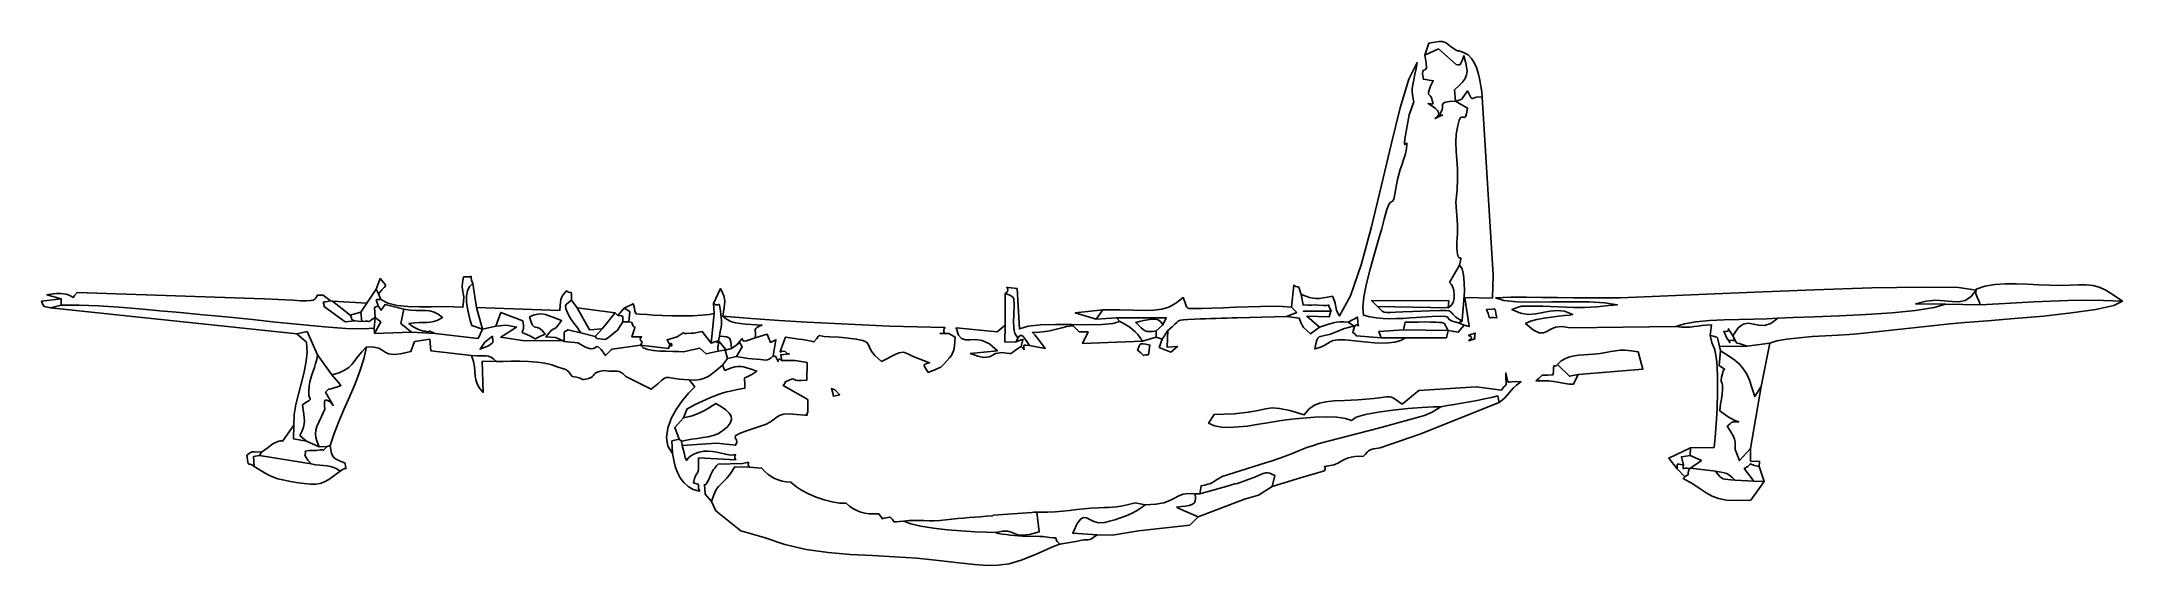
# Model space of a CAD drawing. Extents: x -6.96 to 1.27, y 0.76 to 2.83.
import ezdxf

# ---------------------------------------------------------------- set-up
doc = ezdxf.new("R2010")
doc.units = 0
doc.layers.add('LAYER_1', color=7, linetype='CONTINUOUS')

msp = doc.modelspace()

# ---------------------------------------------------------------- linework, layer by layer
at = {"layer": 'LAYER_1', "color": 8}
for points in [[(-1.4887, 2.7771), (-1.483, 2.7462), (-1.482, 2.7291), (-1.4844, 2.7215), (-1.4886, 2.7193), (-1.4932, 2.7184), (-1.4966, 2.7147), (-1.4972, 2.7041), (-1.4937, 2.6823), (-1.4551, 2.6762), (-1.4657, 2.6545), (-1.4716, 2.6393), (-1.4737, 2.6293), (-1.4731, 2.6231), (-1.4672, 2.6171), (-1.4618, 2.6103), (-1.4587, 2.5977), (-1.457, 2.5898), (-1.4566, 2.5855), (-1.4576, 2.584), (-1.4637, 2.5855), (-1.4754, 2.5867), (-1.4651, 2.58), (-1.4548, 2.5732), (-1.4456, 2.5662), (-1.4382, 2.5589), (-1.4338, 2.5514), (-1.4333, 2.5435), (-1.4375, 2.5353), (-1.4474, 2.5267), (-1.4287, 2.5358), (-1.4197, 2.5399), (-1.4177, 2.5407), (-1.4201, 2.5402), (-1.4241, 2.5402), (-1.4271, 2.5424), (-1.4264, 2.5488), (-1.4193, 2.5611), (-1.4189, 2.5706), (-1.419, 2.5823), (-1.415, 2.5877), (-1.4062, 2.592), (-1.3908, 2.5949), (-1.3673, 2.5957), (-1.3709, 2.6406), (-1.352, 2.657), (-1.3381, 2.6716), (-1.3286, 2.6854), (-1.3233, 2.6993), (-1.3215, 2.7143), (-1.3229, 2.7313), (-1.327, 2.7511), (-1.3334, 2.7749), (-1.3396, 2.7592), (-1.3441, 2.7488), (-1.3475, 2.7428), (-1.3503, 2.7399), (-1.3559, 2.7399), (-1.3649, 2.7404), (-1.4348, 2.8022), (-1.4887, 2.7771)], [(-1.3673, 2.5957), (-1.3201, 2.5681), (-1.3241, 2.5452), (-1.3281, 2.5341), (-1.3324, 2.5309), (-1.3368, 2.5319), (-1.3416, 2.5329), (-1.3467, 2.5304), (-1.3523, 2.5203), (-1.3584, 2.4988), (-1.3639, 2.4647), (-1.3654, 2.4315), (-1.3644, 2.3984), (-1.362, 2.3641), (-1.3596, 2.3278), (-1.3585, 2.2883), (-1.3599, 2.2446), (-1.3653, 2.1957), (-1.3597, 2.106), (-1.359, 2.0938), (-1.3589, 2.0816), (-1.3593, 2.0694), (-1.3599, 2.0573), (-1.3612, 2.0339), (-1.3613, 2.0119), (-1.3592, 1.9908), (-1.3562, 1.9799), (-1.3527, 1.9758), (-1.3495, 1.9755), (-1.3471, 1.9756), (-1.3462, 1.9729), (-1.3475, 1.9643), (-1.3514, 1.9464), (-1.341, 1.9319), (-1.3349, 1.9082), (-1.3321, 1.8781), (-1.332, 1.8443), (-1.3336, 1.8094), (-1.3362, 1.7763), (-1.3389, 1.7477), (-1.341, 1.7261), (-1.3548, 1.7184), (-1.3328, 1.7099), (-1.3129, 1.7043), (-1.3304, 1.8195), (-1.2213, 1.8168), (-1.2176, 1.9079), (-1.2615, 2.612), (-1.2783, 2.6125), (-1.2892, 2.6107), (-1.2959, 2.6081), (-1.2998, 2.6062), (-1.3026, 2.6066), (-1.3058, 2.6107), (-1.311, 2.6201), (-1.3196, 2.6363), (-1.3365, 2.6115), (-1.3424, 2.603), (-1.3488, 2.601), (-1.3673, 2.5957)], [(-5.633, 1.8521), (-5.6244, 1.8342), (-5.6105, 1.8491), (-5.6016, 1.8589), (-5.597, 1.8652), (-5.5962, 1.8694), (-5.6032, 1.8771), (-5.6173, 1.8939), (-5.633, 1.8521)], [(-2.7872, 1.7331), (-2.7611, 1.7708), (-2.8699, 1.7584), (-2.7872, 1.7331)], [(-1.5643, 1.6599), (-1.661, 1.6603), (-1.7587, 1.6675), (-1.7652, 1.6755), (-1.7696, 1.6794), (-1.7722, 1.6807), (-1.7732, 1.6811), (-1.7713, 1.6854), (-1.7659, 1.7051), (-1.7825, 1.7026), (-1.7956, 1.6997), (-1.8063, 1.6965), (-1.8157, 1.6929), (-1.8347, 1.6844), (-1.8612, 1.6741), (-1.8902, 1.667), (-1.9061, 1.6631), (-1.9111, 1.6585), (-1.9151, 1.6501), (-1.9188, 1.6364), (-1.923, 1.6158), (-1.8993, 1.6227), (-1.8836, 1.6302), (-1.8724, 1.6375), (-1.8624, 1.6441), (-1.8501, 1.6492), (-1.832, 1.6519), (-1.8048, 1.6517), (-1.7649, 1.6478), (-1.7407, 1.6448), (-1.7144, 1.6419), (-1.6868, 1.6397), (-1.659, 1.6387), (-1.6319, 1.6397), (-1.6064, 1.6431), (-1.5835, 1.6497), (-1.5643, 1.6599)], [(-4.2283, 1.617), (-4.2534, 1.6106), (-4.2447, 1.578), (-4.2096, 1.5859), (-4.1864, 1.6247), (-4.1955, 1.6402), (-4.1978, 1.6432), (-4.1984, 1.6416), (-4.1998, 1.6388), (-4.2028, 1.6354), (-4.2082, 1.632), (-4.2283, 1.617)], [(-2.5802, 1.5923), (-2.5752, 1.6313), (-2.5913, 1.6341), (-2.6022, 1.6355), (-2.6091, 1.6355), (-2.6132, 1.634), (-2.6175, 1.6261), (-2.6243, 1.6113), (-2.6106, 1.5997), (-2.6033, 1.5927), (-2.6003, 1.5893), (-2.5996, 1.5886), (-2.5993, 1.5895), (-2.5973, 1.5911), (-2.5916, 1.5924), (-2.5802, 1.5923)], [(-5.9843, 1.2785), (-5.9961, 1.2616), (-6.0022, 1.2528), (-6.0047, 1.2499), (-6.0058, 1.2505), (-6.0077, 1.2523), (-6.0125, 1.2529), (-6.0225, 1.25), (-6.0398, 1.2413), (-6.0491, 1.235), (-6.0605, 1.2262), (-6.0733, 1.2165), (-6.0871, 1.2074), (-6.095, 1.1944), (-5.8908, 1.1609), (-5.9028, 1.1761), (-5.9101, 1.1863), (-5.9138, 1.1928), (-5.9148, 1.1967), (-5.9143, 1.1994), (-5.9132, 1.202), (-5.9127, 1.2058), (-5.9137, 1.2121), (-5.8991, 1.2135), (-5.885, 1.2141), (-5.8739, 1.2142), (-5.8687, 1.2143), (-5.8546, 1.2161), (-5.8466, 1.2163), (-5.843, 1.2157), (-5.8419, 1.2152), (-5.8402, 1.2174), (-5.8271, 1.2293), (-5.8584, 1.228), (-5.9093, 1.2508), (-5.9605, 1.2605), (-5.9588, 1.3149), (-5.9843, 1.2785)]]:
    msp.add_lwpolyline(points, close=True, dxfattribs=at)
at = {"layer": 'LAYER_1', "color": 252}
for points in [[(-1.4887, 2.7771), (-1.4348, 2.8022), (-1.3649, 2.7404), (-1.3559, 2.7399), (-1.3503, 2.7399), (-1.3475, 2.7428), (-1.3441, 2.7488), (-1.3396, 2.7592), (-1.3334, 2.7749), (-1.327, 2.7511), (-1.3229, 2.7313), (-1.3215, 2.7143), (-1.3233, 2.6993), (-1.3286, 2.6854), (-1.3381, 2.6716), (-1.352, 2.657), (-1.3709, 2.6406), (-1.3673, 2.5957), (-1.3488, 2.601), (-1.3424, 2.603), (-1.3365, 2.6115), (-1.3196, 2.6363), (-1.311, 2.6201), (-1.3058, 2.6107), (-1.3026, 2.6066), (-1.2998, 2.6062), (-1.2959, 2.6081), (-1.2892, 2.6107), (-1.2783, 2.6125), (-1.2615, 2.612), (-1.2634, 2.6325), (-1.2663, 2.6549), (-1.2704, 2.6784), (-1.2758, 2.702), (-1.2829, 2.7248), (-1.2919, 2.7458), (-1.3032, 2.7641), (-1.3168, 2.7787), (-1.3348, 2.7874), (-1.3459, 2.7921), (-1.352, 2.794), (-1.3549, 2.7942), (-1.3568, 2.7941), (-1.3593, 2.7948), (-1.3646, 2.7976), (-1.3745, 2.8038), (-1.3878, 2.813), (-1.3972, 2.8204), (-1.4045, 2.8259), (-1.4114, 2.8294), (-1.4198, 2.8312), (-1.4314, 2.831), (-1.4482, 2.829), (-1.4719, 2.8252), (-1.4887, 2.7771)], [(-6.92, 1.7777), (-6.8787, 1.7894), (-6.8787, 1.814), (-6.9557, 1.8049), (-6.9495, 1.7895), (-6.9461, 1.7837), (-6.9386, 1.7818), (-6.92, 1.7777)], [(-5.718, 1.7267), (-5.6902, 1.7248), (-5.6941, 1.7613), (-5.736, 1.7488), (-5.7326, 1.7425), (-5.7311, 1.7383), (-5.7306, 1.7355), (-5.7305, 1.7336), (-5.7299, 1.7323), (-5.7281, 1.7311), (-5.7244, 1.7293), (-5.718, 1.7267)], [(-1.2034, 1.7389), (-1.207, 1.7555), (-1.209, 1.7663), (-1.2104, 1.7722), (-1.2122, 1.7746), (-1.2213, 1.7733), (-1.2442, 1.7717), (-1.2384, 1.7557), (-1.235, 1.7458), (-1.2329, 1.7406), (-1.231, 1.7389), (-1.2282, 1.7391), (-1.2234, 1.7402), (-1.2155, 1.7405), (-1.2034, 1.7389)], [(-4.2906, 1.6453), (-4.2797, 1.6398), (-4.2787, 1.6384), (-4.2801, 1.6361), (-4.2816, 1.6308), (-4.2824, 1.6215), (-4.2819, 1.6068), (-4.2498, 1.612), (-4.2798, 1.6482), (-4.2906, 1.6453)], [(-1.3151, 1.6479), (-1.2948, 1.6545), (-1.2901, 1.6555), (-1.2905, 1.6569), (-1.2913, 1.6604), (-1.291, 1.6671), (-1.2886, 1.6783), (-1.3066, 1.673), (-1.3144, 1.67), (-1.3151, 1.6683), (-1.3116, 1.667), (-1.3069, 1.6652), (-1.3039, 1.662), (-1.3056, 1.6566), (-1.3151, 1.6479)], [(-0.2004, 1.2222), (-0.1592, 1.4676), (-0.1844, 1.4274), (-0.195, 1.4631), (-0.2051, 1.4922), (-0.2158, 1.5161), (-0.2283, 1.5363), (-0.2437, 1.5542), (-0.2633, 1.5711), (-0.2881, 1.5886), (-0.3194, 1.6079), (-0.3245, 1.5496), (-0.3075, 1.5389), (-0.3031, 1.5359), (-0.3039, 1.5349), (-0.3058, 1.5331), (-0.3083, 1.5295), (-0.3105, 1.5232), (-0.3149, 1.5035), (-0.3166, 1.4924), (-0.3164, 1.4869), (-0.315, 1.4839), (-0.3132, 1.4803), (-0.3118, 1.4731), (-0.3116, 1.4591), (-0.3135, 1.4352), (-0.3156, 1.4189), (-0.3173, 1.4108), (-0.3191, 1.399), (-0.3218, 1.3711), (-0.3022, 1.3566), (-0.2854, 1.345), (-0.2771, 1.3401), (-0.2683, 1.3356), (-0.2586, 1.3315), (-0.2476, 1.3276), (-0.2605, 1.3275), (-0.2687, 1.3273), (-0.2736, 1.3266), (-0.2763, 1.3254), (-0.2809, 1.3202), (-0.2927, 1.3099), (-0.2782, 1.2885), (-0.2688, 1.2716), (-0.2635, 1.2584), (-0.2612, 1.2479), (-0.2617, 1.2322), (-0.2621, 1.2179), (-0.2445, 1.1745), (-0.2004, 1.2222)], [(-1.1856, 1.453), (-1.2854, 1.4656), (-1.512, 1.451), (-1.5781, 1.3975), (-1.5965, 1.4107), (-1.6097, 1.4194), (-1.6198, 1.4245), (-1.6286, 1.4267), (-1.6381, 1.4266), (-1.6502, 1.4249), (-1.6668, 1.4224), (-1.6897, 1.4198), (-1.7536, 1.415), (-1.8051, 1.4122), (-1.8462, 1.4101), (-1.8789, 1.407), (-1.9052, 1.4015), (-1.9269, 1.392), (-1.9461, 1.377), (-1.9648, 1.3551), (-2.0221, 1.3724), (-2.0623, 1.3808), (-2.0921, 1.3823), (-2.1182, 1.3788), (-2.1474, 1.3724), (-2.1863, 1.3653), (-2.2418, 1.3593), (-2.3205, 1.3567), (-2.3429, 1.3223), (-2.3202, 1.3123), (-2.2923, 1.307), (-2.2603, 1.3055), (-2.2257, 1.3072), (-2.1896, 1.311), (-2.1534, 1.3163), (-2.1184, 1.3222), (-2.0858, 1.3279), (-2.0549, 1.3326), (-2.0155, 1.3376), (-1.9707, 1.3422), (-1.9236, 1.3456), (-1.8776, 1.3471), (-1.8358, 1.3459), (-1.8013, 1.3413), (-1.7775, 1.3327), (-1.7592, 1.3455), (-1.7222, 1.3567), (-1.6723, 1.3663), (-1.6149, 1.3742), (-1.5558, 1.3802), (-1.5006, 1.3844), (-1.4549, 1.3867), (-1.4244, 1.3869), (-1.3991, 1.3916), (-1.3711, 1.3964), (-1.3415, 1.4014), (-1.3112, 1.4067), (-1.2809, 1.4122), (-1.2518, 1.4179), (-1.2246, 1.4238), (-1.2003, 1.4299), (-1.195, 1.4035), (-1.1814, 1.4145), (-1.1711, 1.4243), (-1.1629, 1.4334), (-1.1554, 1.4424), (-1.1474, 1.4516), (-1.1378, 1.4617), (-1.1252, 1.473), (-1.1084, 1.4861), (-1.1304, 1.4867), (-1.145, 1.4855), (-1.1538, 1.4841), (-1.1585, 1.4837), (-1.1607, 1.4858), (-1.1619, 1.4918), (-1.1639, 1.5031), (-1.1683, 1.5212), (-1.1676, 1.4992), (-1.1668, 1.4858), (-1.1662, 1.4785), (-1.1664, 1.475), (-1.168, 1.4731), (-1.1713, 1.4703), (-1.177, 1.4644), (-1.1856, 1.453)], [(-3.8206, 1.4541), (-3.8339, 1.4591), (-3.8293, 1.4462), (-3.8273, 1.4374), (-3.8267, 1.4319), (-3.8263, 1.4293), (-3.8208, 1.4299), (-3.8006, 1.4345), (-3.8206, 1.4541)]]:
    msp.add_lwpolyline(points, close=True, dxfattribs=at)
at = {"layer": 'LAYER_1', "color": 9}
for points in [[(-1.9769, 1.8309), (-1.9694, 1.7897), (-1.9507, 1.789), (-1.9354, 1.7892), (-1.9221, 1.7896), (-1.9095, 1.789), (-1.8881, 1.7877), (-1.8754, 1.7881), (-1.8693, 1.7892), (-1.8674, 1.7898), (-1.8676, 1.7889), (-1.8676, 1.7853), (-1.8652, 1.778), (-1.8581, 1.7658), (-1.8596, 1.7646), (-1.8667, 1.7425), (-1.9546, 1.7452), (-1.904, 1.7014), (-1.8732, 1.7121), (-1.8489, 1.7195), (-1.837, 1.7217), (-1.824, 1.7228), (-1.809, 1.7226), (-1.7912, 1.721), (-1.7548, 1.7416), (-1.7526, 1.7218), (-1.7513, 1.7109), (-1.751, 1.7067), (-1.7517, 1.7068), (-1.7534, 1.7091), (-1.7563, 1.711), (-1.7605, 1.7105), (-1.7659, 1.7051), (-1.7713, 1.6854), (-1.7732, 1.6811), (-1.7722, 1.6807), (-1.7696, 1.6794), (-1.7652, 1.6755), (-1.7587, 1.6675), (-1.661, 1.6603), (-1.67, 1.6848), (-1.573, 1.6918), (-1.5663, 1.7216), (-1.5401, 1.7219), (-1.5143, 1.7222), (-1.4891, 1.7223), (-1.4651, 1.7217), (-1.445, 1.721), (-1.4306, 1.7206), (-1.4208, 1.7198), (-1.4143, 1.718), (-1.4099, 1.7146), (-1.4062, 1.709), (-1.4021, 1.7006), (-1.3964, 1.6887), (-1.356, 1.682), (-1.3328, 1.7099), (-1.3548, 1.7184), (-1.3807, 1.7254), (-1.3922, 1.7319), (-1.3958, 1.7375), (-1.3979, 1.7418), (-1.4051, 1.7446), (-1.4237, 1.7455), (-1.4603, 1.7441), (-1.5213, 1.7401), (-1.5472, 1.7383), (-1.5736, 1.7366), (-1.6002, 1.7355), (-1.6268, 1.7352), (-1.6533, 1.7361), (-1.6794, 1.7384), (-1.7051, 1.7426), (-1.73, 1.7488), (-1.7337, 1.7793), (-1.7294, 1.8224), (-1.7191, 1.8742), (-1.7048, 1.9308), (-1.6886, 1.9885), (-1.6724, 2.0433), (-1.6583, 2.0915), (-1.6483, 2.1291), (-1.6382, 2.1673), (-1.6305, 2.1875), (-1.6245, 2.1958), (-1.6198, 2.198), (-1.6155, 2.2001), (-1.6112, 2.208), (-1.6062, 2.2277), (-1.5999, 2.2651), (-1.5962, 2.2855), (-1.5912, 2.3054), (-1.5855, 2.3247), (-1.5796, 2.3429), (-1.5739, 2.3597), (-1.5688, 2.3749), (-1.5649, 2.3881), (-1.5625, 2.399), (-1.5599, 2.4201), (-1.5596, 2.4295), (-1.5609, 2.4308), (-1.5631, 2.4277), (-1.5656, 2.4241), (-1.5675, 2.4234), (-1.5681, 2.4295), (-1.5668, 2.4461), (-1.5497, 2.5414), (-1.5315, 2.5932), (-1.5331, 2.5985), (-1.5361, 2.6123), (-1.5373, 2.622), (-1.538, 2.6333), (-1.5377, 2.6462), (-1.5361, 2.6604), (-1.5323, 2.6806), (-1.5274, 2.7022), (-1.5226, 2.725), (-1.5189, 2.7484), (-1.5514, 2.6822), (-1.5856, 2.5692), (-1.6216, 2.4244), (-1.6592, 2.2628), (-1.6985, 2.0992), (-1.7393, 1.9486), (-1.7818, 1.826), (-1.8257, 1.7462), (-1.833, 1.7596), (-1.8371, 1.7691), (-1.8392, 1.7761), (-1.8403, 1.7821), (-1.8412, 1.7884), (-1.8431, 1.7966), (-1.847, 1.808), (-1.8538, 1.8241), (-1.8731, 1.8203), (-1.8895, 1.8173), (-1.9039, 1.8155), (-1.9171, 1.8149), (-1.9301, 1.816), (-1.9438, 1.8188), (-1.9591, 1.8238), (-1.9769, 1.8309)], [(-5.6147, 1.8109), (-5.6233, 1.8111), (-5.6289, 1.8112), (-5.6321, 1.8109), (-5.6331, 1.8096), (-5.6308, 1.8024), (-5.6254, 1.7858), (-5.6141, 1.7685), (-5.5982, 1.7914), (-5.524, 1.7726), (-5.4993, 1.7686), (-5.4772, 1.7673), (-5.4571, 1.7673), (-5.4385, 1.7673), (-5.4211, 1.7658), (-5.4044, 1.7617), (-5.3878, 1.7533), (-5.371, 1.7395), (-5.3901, 1.73), (-5.406, 1.7242), (-5.4199, 1.7212), (-5.433, 1.7201), (-5.4467, 1.7199), (-5.4623, 1.7198), (-5.481, 1.7188), (-5.5041, 1.7159), (-5.4915, 1.7062), (-5.4795, 1.6988), (-5.4685, 1.6935), (-5.4589, 1.6898), (-5.4446, 1.6862), (-5.4392, 1.6856), (-5.4314, 1.6838), (-5.4272, 1.6837), (-5.4253, 1.6845), (-5.4242, 1.6854), (-5.4226, 1.6858), (-5.419, 1.6849), (-5.412, 1.682), (-5.4003, 1.6763), (-5.2303, 1.6568), (-5.2127, 1.6936), (-5.2554, 1.7088), (-5.2615, 1.7278), (-5.2676, 1.7504), (-5.2726, 1.7751), (-5.2758, 1.8003), (-5.2762, 1.8245), (-5.2729, 1.846), (-5.265, 1.8632), (-5.2518, 1.8747), (-5.2561, 1.8881), (-5.2576, 1.8966), (-5.2578, 1.9011), (-5.2581, 1.9028), (-5.2598, 1.9026), (-5.2644, 1.9015), (-5.2732, 1.9005), (-5.2876, 1.9007), (-5.2921, 1.879), (-5.2934, 1.8632), (-5.2926, 1.8513), (-5.2906, 1.8412), (-5.2885, 1.8311), (-5.2871, 1.8189), (-5.2876, 1.8027), (-5.2907, 1.7805), (-5.3269, 1.7828), (-5.3691, 1.783), (-5.4151, 1.7823), (-5.4623, 1.7819), (-5.5083, 1.7833), (-5.5507, 1.7877), (-5.587, 1.7965), (-5.6147, 1.8109)], [(-6.8787, 1.814), (-6.8787, 1.7894), (-6.8067, 1.7887), (-6.7304, 1.7856), (-6.651, 1.7806), (-6.57, 1.7742), (-6.4887, 1.767), (-6.4085, 1.7595), (-6.3309, 1.7522), (-6.2571, 1.7457), (-6.2003, 1.7402), (-6.1223, 1.7319), (-6.0308, 1.722), (-5.9336, 1.712), (-5.8382, 1.7032), (-5.7525, 1.697), (-5.684, 1.6947), (-5.6406, 1.6977), (-5.6373, 1.7397), (-5.6502, 1.7318), (-5.657, 1.7271), (-5.66, 1.7248), (-5.6612, 1.7243), (-5.6627, 1.7248), (-5.6666, 1.7255), (-5.6751, 1.7258), (-5.6902, 1.7248), (-5.718, 1.7267), (-5.7555, 1.7226), (-5.8375, 1.7817), (-5.8412, 1.7973), (-5.8419, 1.8011), (-5.8394, 1.8011), (-5.8343, 1.8014), (-5.8258, 1.8028), (-5.8133, 1.8065), (-5.8422, 1.8279), (-5.8648, 1.8289), (-5.8689, 1.822), (-5.8722, 1.8163), (-5.8761, 1.812), (-5.8824, 1.8089), (-5.8926, 1.807), (-5.9084, 1.8063), (-5.9313, 1.8066), (-5.9629, 1.808), (-6.0767, 1.8142), (-6.8158, 1.839), (-6.8251, 1.827), (-6.8297, 1.8206), (-6.8317, 1.8186), (-6.8335, 1.8199), (-6.8371, 1.8233), (-6.8448, 1.8276), (-6.8587, 1.8318), (-6.8812, 1.8345), (-6.8974, 1.8349), (-6.9091, 1.834), (-6.9202, 1.8321), (-6.9348, 1.8294), (-6.8787, 1.814)], [(-5.237, 1.7799), (-5.2127, 1.6936), (-5.1604, 1.7064), (-5.1406, 1.7603), (-5.053, 1.7268), (-5.0506, 1.7102), (-5.0506, 1.6985), (-5.0523, 1.6908), (-5.0543, 1.686), (-5.0558, 1.6832), (-5.0557, 1.6813), (-5.053, 1.6794), (-5.0465, 1.6763), (-5.0262, 1.6671), (-5.0142, 1.6607), (-5.0077, 1.657), (-5.0041, 1.6557), (-5.0007, 1.6569), (-4.9948, 1.6605), (-4.9837, 1.6663), (-4.9647, 1.6743), (-4.9766, 1.689), (-4.9866, 1.6967), (-4.9952, 1.6999), (-5.0025, 1.7012), (-5.009, 1.7035), (-5.015, 1.7093), (-5.0208, 1.7214), (-5.0267, 1.7423), (-5.009, 1.7501), (-4.9931, 1.7537), (-4.9783, 1.754), (-4.964, 1.7515), (-4.9497, 1.7469), (-4.9347, 1.741), (-4.9184, 1.7343), (-4.9003, 1.7276), (-4.9133, 1.7104), (-4.9216, 1.7011), (-4.9267, 1.6971), (-4.9304, 1.6958), (-4.9341, 1.6944), (-4.9397, 1.6903), (-4.9485, 1.6809), (-4.9624, 1.6636), (-4.9247, 1.6604), (-4.8966, 1.6496), (-4.8908, 1.6449), (-4.8902, 1.6757), (-4.8893, 1.6847), (-4.8879, 1.6853), (-4.8854, 1.6855), (-4.8814, 1.6871), (-4.8755, 1.6917), (-4.8246, 1.6791), (-4.8306, 1.6889), (-4.8364, 1.6973), (-4.8419, 1.7047), (-4.8473, 1.7116), (-4.8526, 1.7182), (-4.8578, 1.7252), (-4.863, 1.7327), (-4.8681, 1.7414), (-4.878, 1.7611), (-4.8833, 1.7754), (-4.8846, 1.7853), (-4.8828, 1.792), (-4.8732, 1.7999), (-4.8608, 1.8081), (-4.8613, 1.8336), (-4.8622, 1.8395), (-4.864, 1.8392), (-4.8673, 1.839), (-4.8727, 1.8406), (-4.8805, 1.8456), (-4.8887, 1.8362), (-4.8946, 1.8294), (-4.8986, 1.8238), (-4.9012, 1.818), (-4.9029, 1.8109), (-4.9042, 1.801), (-4.9056, 1.787), (-4.9075, 1.7675), (-5.237, 1.7799)], [(-3.0974, 1.6586), (-3.0915, 1.6663), (-3.0861, 1.6694), (-3.0808, 1.6686), (-3.0755, 1.6645), (-3.064, 1.6493), (-3.0502, 1.6293), (-2.9888, 1.6176), (-3, 1.6326), (-3.0152, 1.6525), (-3.0298, 1.6709), (-3.0391, 1.6814), (-3.0111, 1.6822), (-2.9889, 1.6842), (-2.9707, 1.6873), (-2.9549, 1.6911), (-2.9395, 1.6954), (-2.9227, 1.6997), (-2.9028, 1.7039), (-2.8778, 1.7076), (-2.8547, 1.6836), (-2.8191, 1.683), (-2.841, 1.6374), (-2.6045, 1.6461), (-2.6133, 1.6599), (-2.6227, 1.6722), (-2.6327, 1.6832), (-2.6433, 1.6931), (-2.6548, 1.7019), (-2.6671, 1.71), (-2.6803, 1.7174), (-2.6944, 1.7243), (-2.721, 1.7157), (-2.7652, 1.7119), (-2.8214, 1.7112), (-2.8841, 1.712), (-2.9479, 1.7124), (-3.0073, 1.7109), (-3.0567, 1.7057), (-3.0906, 1.6951), (-3.0997, 1.8541), (-3.123, 1.857), (-3.1356, 1.8587), (-3.1404, 1.8589), (-3.1402, 1.8576), (-3.1379, 1.8547), (-3.1363, 1.85), (-3.1382, 1.8434), (-3.1465, 1.8349), (-3.1315, 1.8299), (-3.1214, 1.825), (-3.1153, 1.8194), (-3.1123, 1.8122), (-3.1121, 1.7898), (-3.1132, 1.7509), (-3.1136, 1.7241), (-3.1131, 1.7002), (-3.1116, 1.6891), (-3.1087, 1.6786), (-3.1041, 1.6684), (-3.0974, 1.6586)], [(-1.2084, 1.8185), (-1.1764, 1.8076), (-1.1251, 1.8023), (-1.0602, 1.8009), (-0.9872, 1.8015), (-0.9119, 1.8025), (-0.8398, 1.8022), (-0.7766, 1.7987), (-0.7279, 1.7903), (-0.743, 1.7888), (-0.7622, 1.7869), (-0.7843, 1.7848), (-0.8083, 1.7828), (-0.8329, 1.7811), (-0.857, 1.7799), (-0.8794, 1.7795), (-0.899, 1.7801), (-1.0215, 1.785), (-1.1055, 1.7852), (-1.1187, 1.7815), (-1.1443, 1.7713), (-1.1106, 1.7567), (-1.0794, 1.7521), (-1.05, 1.7541), (-1.0216, 1.7597), (-0.9936, 1.7654), (-0.9651, 1.7682), (-0.9355, 1.7648), (-0.9038, 1.7521), (-0.9152, 1.7498), (-0.9344, 1.7476), (-0.9592, 1.745), (-0.9874, 1.7418), (-1.0168, 1.7376), (-1.0451, 1.7321), (-1.0703, 1.725), (-1.09, 1.7161), (-1.0588, 1.6906), (-1.0363, 1.6795), (-1.0195, 1.6789), (-1.0054, 1.685), (-0.9906, 1.6939), (-0.9722, 1.7018), (-0.947, 1.7048), (-0.9119, 1.6991), (-0.496, 1.7049), (-0.4623, 1.7154), (-0.4169, 1.7228), (-0.3633, 1.7276), (-0.3049, 1.7306), (-0.2453, 1.7325), (-0.1878, 1.7338), (-0.1361, 1.7354), (-0.0935, 1.7379), (-0.0325, 1.7398), (0.0518, 1.7426), (0.1508, 1.7465), (0.2561, 1.7518), (0.3593, 1.7589), (0.4517, 1.768), (0.5249, 1.7793), (0.5704, 1.7932), (0.4519, 1.7936), (0.4935, 1.8051), (0.5311, 1.8081), (0.565, 1.8062), (0.5957, 1.803), (0.6232, 1.8021), (0.6481, 1.807), (0.6706, 1.8213), (0.691, 1.8485), (0.6212, 1.8581), (0.4764, 1.8604), (0.279, 1.857), (0.0514, 1.8498), (-0.1843, 1.8406), (-0.4056, 1.8311), (-0.5901, 1.8231), (-0.7156, 1.8183), (-0.7772, 1.8173), (-0.8391, 1.8172), (-0.9012, 1.8179), (-0.9633, 1.8189), (-1.0252, 1.8198), (-1.0868, 1.8203), (-1.1479, 1.8199), (-1.2084, 1.8185)], [(0.707, 1.7905), (0.7805, 1.794), (0.8508, 1.7978), (0.9191, 1.8015), (0.9865, 1.8047), (1.0541, 1.807), (1.123, 1.8081), (1.1943, 1.8074), (1.2691, 1.8047), (1.2331, 1.83), (1.2032, 1.8479), (1.177, 1.8594), (1.1522, 1.866), (1.1264, 1.8688), (1.0973, 1.869), (1.0626, 1.868), (1.02, 1.8668), (0.9806, 1.8673), (0.9383, 1.8692), (0.8943, 1.8715), (0.8499, 1.8731), (0.8062, 1.873), (0.7643, 1.8702), (0.7254, 1.8635), (0.6907, 1.8521), (0.6895, 1.8423), (0.6901, 1.8341), (0.692, 1.827), (0.6949, 1.8205), (0.6983, 1.8141), (0.7017, 1.8073), (0.7047, 1.7996), (0.707, 1.7905)], [(-5.736, 1.7488), (-5.6941, 1.7613), (-5.6703, 1.7968), (-5.8053, 1.8049), (-5.736, 1.7488)], [(-4.7404, 1.6957), (-4.6882, 1.7581), (-4.8386, 1.7785), (-4.7903, 1.6914), (-4.7404, 1.6957)], [(-4.1357, 1.6598), (-4.0883, 1.6746), (-4.0743, 1.6417), (-4.0529, 1.6523), (-4.0642, 1.5882), (-4.0609, 1.5872), (-4.0573, 1.5867), (-4.0556, 1.5862), (-4.054, 1.5854), (-4.0527, 1.5842), (-4.0517, 1.5823), (-4.0473, 1.571), (-4.0453, 1.5662), (-4.0448, 1.5662), (-4.0447, 1.5689), (-4.0442, 1.5726), (-4.0423, 1.5752), (-4.038, 1.575), (-4.0304, 1.5699), (-4.0339, 1.5928), (-4, 1.596), (-4.0083, 1.5981), (-4.0167, 1.6058), (-4.0245, 1.607), (-4.0309, 1.605), (-4.0352, 1.603), (-4.0365, 1.6045), (-4.0341, 1.6127), (-4.0272, 1.6309), (-4.0151, 1.6625), (-3.9895, 1.6585), (-3.9624, 1.6549), (-3.9482, 1.6528), (-3.9336, 1.6504), (-3.9185, 1.6475), (-3.9029, 1.6438), (-3.891, 1.6565), (-3.8856, 1.6643), (-3.8833, 1.668), (-3.881, 1.6688), (-3.8752, 1.6676), (-3.8626, 1.6654), (-3.8399, 1.6633), (-3.8039, 1.6621), (-3.7784, 1.6601), (-3.7356, 1.655), (-3.7095, 1.6494), (-3.6954, 1.6427), (-3.6884, 1.6341), (-3.6838, 1.6228), (-3.6768, 1.6083), (-3.6626, 1.5898), (-3.6364, 1.5665), (-3.5771, 1.5965), (-3.5662, 1.6001), (-3.5576, 1.6021), (-3.5507, 1.6026), (-3.5446, 1.6018), (-3.5313, 1.596), (-3.5112, 1.5854), (-3.4457, 1.5613), (-3.4567, 1.5579), (-3.4637, 1.5551), (-3.4672, 1.5525), (-3.4677, 1.5495), (-3.4621, 1.5401), (-3.4509, 1.5229), (-3.423, 1.5344), (-3.4077, 1.5406), (-3.4019, 1.5441), (-3.3957, 1.5493), (-3.388, 1.5571), (-3.3777, 1.5684), (-3.3673, 1.5803), (-3.3598, 1.5902), (-3.3546, 1.599), (-3.3511, 1.6078), (-3.349, 1.6176), (-3.3476, 1.6294), (-3.3465, 1.6441), (-3.3451, 1.6628), (-3.3582, 1.6699), (-3.3657, 1.6743), (-3.3695, 1.6766), (-3.3717, 1.6775), (-3.3743, 1.6774), (-3.3792, 1.6769), (-3.3885, 1.6767), (-3.4042, 1.6773), (-3.3936, 1.678), (-3.3882, 1.6782), (-3.3865, 1.6784), (-3.3871, 1.6794), (-3.3887, 1.6815), (-3.3898, 1.6853), (-3.3892, 1.6915), (-3.3854, 1.7005), (-3.4952, 1.7029), (-3.6041, 1.7062), (-3.7127, 1.7105), (-3.8212, 1.7157), (-3.9302, 1.7217), (-4.0399, 1.7286), (-4.1508, 1.7364), (-4.2632, 1.745), (-4.2485, 1.7332), (-4.2318, 1.7249), (-4.2134, 1.7192), (-4.1936, 1.7157), (-4.1729, 1.7137), (-4.1515, 1.7124), (-4.1299, 1.7114), (-4.1084, 1.7099), (-4.1209, 1.7048), (-4.1288, 1.7008), (-4.133, 1.697), (-4.1347, 1.6929), (-4.1347, 1.6879), (-4.1342, 1.6811), (-4.1342, 1.6719), (-4.1357, 1.6598)], [(-2.5497, 1.6872), (-2.5232, 1.7115), (-2.5313, 1.7231), (-2.5419, 1.7302), (-2.5545, 1.7334), (-2.5687, 1.7336), (-2.5839, 1.7315), (-2.5996, 1.728), (-2.6154, 1.7238), (-2.6307, 1.7198), (-2.6184, 1.7084), (-2.6089, 1.6994), (-2.6011, 1.6926), (-2.594, 1.6879), (-2.5864, 1.6852), (-2.5772, 1.6843), (-2.5653, 1.685), (-2.5497, 1.6872)], [(-3.2854, 1.5981), (-3.2692, 1.5924), (-3.2554, 1.5876), (-3.2434, 1.5842), (-3.2323, 1.5825), (-3.2216, 1.5827), (-3.2107, 1.5851), (-3.1988, 1.5901), (-3.1854, 1.598), (-3.1584, 1.6022), (-3.1414, 1.5995), (-3.1311, 1.5978), (-3.1252, 1.5974), (-3.1215, 1.5986), (-3.1178, 1.6017), (-3.1118, 1.6071), (-3.1013, 1.6151), (-3.0841, 1.626), (-3.0783, 1.646), (-3.0772, 1.6535), (-3.0843, 1.6517), (-3.1036, 1.6441), (-3.1483, 1.6431), (-3.1476, 1.7091), (-3.1783, 1.684), (-3.341, 1.6992), (-3.3319, 1.6708), (-3.3195, 1.6566), (-3.3038, 1.652), (-3.285, 1.6523), (-3.2629, 1.6528), (-3.2377, 1.6488), (-3.2094, 1.6357), (-3.178, 1.6088), (-3.2854, 1.5981)], [(-4.3966, 1.493), (-4.3743, 1.4655), (-4.3988, 1.4412), (-4.4238, 1.4111), (-4.4472, 1.3769), (-4.4668, 1.3401), (-4.4802, 1.3026), (-4.4854, 1.2659), (-4.48, 1.2317), (-4.4618, 1.2016), (-4.465, 1.2519), (-4.4357, 1.2585), (-4.453, 1.3054), (-4.4185, 1.3435), (-4.4084, 1.3701), (-4.4044, 1.3789), (-4.396, 1.3831), (-4.3729, 1.3961), (-4.3147, 1.4229), (-4.2944, 1.4308), (-4.2771, 1.4371), (-4.2617, 1.442), (-4.2472, 1.4459), (-4.2325, 1.4494), (-4.2165, 1.4527), (-4.1981, 1.4563), (-4.1763, 1.4605), (-4.1766, 1.481), (-4.1771, 1.4932), (-4.1769, 1.4995), (-4.1748, 1.5024), (-4.1701, 1.5043), (-4.1615, 1.5076), (-4.1482, 1.5149), (-4.1291, 1.5285), (-4.1517, 1.5352), (-4.1683, 1.5407), (-4.181, 1.5447), (-4.1918, 1.5469), (-4.2026, 1.5469), (-4.2154, 1.5444), (-4.2322, 1.5391), (-4.2549, 1.5306), (-4.264, 1.5518), (-4.2804, 1.5384), (-4.2947, 1.5263), (-4.308, 1.5157), (-4.3214, 1.5069), (-4.3359, 1.5), (-4.3525, 1.4952), (-4.3724, 1.4928), (-4.3966, 1.493)], [(-6.1159, 1.1503), (-6.1185, 1.19), (-6.095, 1.1944), (-6.0871, 1.2074), (-6.1128, 1.2084), (-6.1231, 1.209), (-6.1261, 1.2081), (-6.1297, 1.2059), (-6.1353, 1.2018), (-6.1444, 1.1956), (-6.1422, 1.1787), (-6.1409, 1.1686), (-6.1398, 1.1633), (-6.1383, 1.1613), (-6.1357, 1.1607), (-6.1316, 1.1598), (-6.1252, 1.1569), (-6.1159, 1.1503)], [(-0.1883, 1.0925), (-0.1466, 1.0914), (-0.1671, 1.151), (-0.1856, 1.1554), (-0.1958, 1.1588), (-0.2003, 1.1609), (-0.2015, 1.1615), (-0.2021, 1.1603), (-0.2046, 1.1569), (-0.2115, 1.1511), (-0.2254, 1.1427), (-0.1883, 1.0925)]]:
    msp.add_lwpolyline(points, close=True, dxfattribs=at)
at = {"layer": 'LAYER_1', "color": 250}
for points in [[(-1.391, 1.8789), (-1.384, 1.8717), (-1.378, 1.8605), (-1.3737, 1.8464), (-1.3716, 1.8307), (-1.3722, 1.8149), (-1.3762, 1.8), (-1.3841, 1.7875), (-1.3965, 1.7786), (-1.6753, 1.7838), (-1.6649, 1.7727), (-1.6566, 1.7654), (-1.6484, 1.7611), (-1.6382, 1.7593), (-1.6239, 1.7593), (-1.6034, 1.7606), (-1.5747, 1.7624), (-1.5355, 1.7641), (-1.4704, 1.7665), (-1.4285, 1.768), (-1.4041, 1.768), (-1.3914, 1.7659), (-1.3845, 1.7612), (-1.3777, 1.7534), (-1.3651, 1.7419), (-1.341, 1.7261), (-1.3389, 1.7477), (-1.3362, 1.7763), (-1.3336, 1.8094), (-1.332, 1.8443), (-1.3321, 1.8781), (-1.3349, 1.9082), (-1.341, 1.9319), (-1.3514, 1.9464), (-1.391, 1.8789)], [(-5.6703, 1.7968), (-5.6941, 1.7613), (-5.6902, 1.7248), (-5.6751, 1.7258), (-5.6666, 1.7255), (-5.6627, 1.7248), (-5.6612, 1.7243), (-5.66, 1.7248), (-5.657, 1.7271), (-5.6502, 1.7318), (-5.6373, 1.7397), (-5.6404, 1.779), (-5.6254, 1.7858), (-5.6308, 1.8024), (-5.6331, 1.8096), (-5.6321, 1.8109), (-5.6289, 1.8112), (-5.6233, 1.8111), (-5.6147, 1.8109), (-5.6244, 1.8342), (-5.633, 1.8521), (-5.6703, 1.7968)], [(-5.2127, 1.6936), (-5.237, 1.7799), (-5.2518, 1.8747), (-5.265, 1.8632), (-5.2729, 1.846), (-5.2762, 1.8245), (-5.2758, 1.8003), (-5.2726, 1.7751), (-5.2676, 1.7504), (-5.2615, 1.7278), (-5.2554, 1.7088), (-5.2127, 1.6936)], [(-3.1476, 1.7091), (-3.1483, 1.6431), (-3.1036, 1.6441), (-3.0974, 1.6586), (-3.1041, 1.6684), (-3.1087, 1.6786), (-3.1116, 1.6891), (-3.1131, 1.7002), (-3.1136, 1.7241), (-3.1132, 1.7509), (-3.1121, 1.7898), (-3.1123, 1.8122), (-3.1153, 1.8194), (-3.1214, 1.825), (-3.1315, 1.8299), (-3.1465, 1.8349), (-3.1476, 1.7091)], [(-2.7611, 1.7708), (-2.7872, 1.7331), (-2.7068, 1.7384), (-2.5104, 1.7381), (-2.5232, 1.7115), (-2.5497, 1.6872), (-2.5497, 1.662), (-2.5265, 1.6547), (-2.5042, 1.6893), (-2.4875, 1.703), (-2.4766, 1.7133), (-2.4691, 1.7207), (-2.4626, 1.7258), (-2.4546, 1.729), (-2.4427, 1.731), (-2.4245, 1.7323), (-2.3975, 1.7334), (-2.3765, 1.7343), (-2.3555, 1.7351), (-2.3345, 1.7359), (-2.3135, 1.7366), (-2.2924, 1.7373), (-2.2714, 1.7378), (-2.2504, 1.7381), (-2.2294, 1.7383), (-2.0354, 1.7439), (-1.9942, 1.7598), (-2.0157, 1.7808), (-2.0504, 1.7838), (-2.0917, 1.7847), (-2.1377, 1.7841), (-2.1865, 1.7825), (-2.2361, 1.7803), (-2.2846, 1.7782), (-2.33, 1.7765), (-2.3703, 1.7759), (-2.3933, 1.7757), (-2.4093, 1.7753), (-2.4198, 1.7758), (-2.4263, 1.7778), (-2.4304, 1.7823), (-2.4335, 1.7901), (-2.4372, 1.802), (-2.443, 1.8189), (-2.4725, 1.7962), (-2.5001, 1.7812), (-2.5281, 1.7725), (-2.5591, 1.7685), (-2.5954, 1.7678), (-2.6396, 1.769), (-2.694, 1.7705), (-2.7611, 1.7708)], [(-4.7404, 1.6957), (-4.7683, 1.6647), (-4.761, 1.6564), (-4.7272, 1.6537), (-4.7136, 1.6625), (-4.6788, 1.6901), (-4.6583, 1.7231), (-4.6579, 1.7382), (-4.6585, 1.7443), (-4.664, 1.7461), (-4.6784, 1.748), (-4.6882, 1.7581), (-4.7404, 1.6957)], [(-4.2967, 1.7564), (-4.3098, 1.6386), (-4.2906, 1.6453), (-4.2798, 1.6482), (-4.2763, 1.6665), (-4.273, 1.6844), (-4.27, 1.7021), (-4.2689, 1.7109), (-4.2683, 1.7199), (-4.2683, 1.7289), (-4.269, 1.7382), (-4.2722, 1.7651), (-4.2743, 1.7814), (-4.276, 1.7895), (-4.2778, 1.7919), (-4.2805, 1.7911), (-4.2845, 1.7897), (-4.2906, 1.7901), (-4.2993, 1.7948), (-4.2967, 1.7564)], [(-1.8596, 1.7646), (-1.8581, 1.7658), (-1.9681, 1.7651), (-1.8596, 1.7646)], [(-0.496, 1.7049), (-0.4739, 1.7024), (-0.4552, 1.7017), (-0.4389, 1.7024), (-0.4238, 1.704), (-0.409, 1.7061), (-0.3933, 1.7082), (-0.3756, 1.71), (-0.3548, 1.711), (-0.3597, 1.6685), (-0.3475, 1.6657), (-0.3394, 1.6638), (-0.3345, 1.662), (-0.3319, 1.6594), (-0.3293, 1.6488), (-0.3239, 1.6251), (-0.2146, 1.6263), (-0.2339, 1.6334), (-0.2459, 1.6369), (-0.2524, 1.6381), (-0.2554, 1.6388), (-0.2567, 1.6404), (-0.2583, 1.6446), (-0.2622, 1.653), (-0.2702, 1.667), (-0.2502, 1.6989), (-0.2304, 1.7139), (-0.2104, 1.7171), (-0.1897, 1.7138), (-0.1681, 1.7091), (-0.1451, 1.7081), (-0.1204, 1.716), (-0.0935, 1.7379), (-0.1361, 1.7354), (-0.1878, 1.7338), (-0.2453, 1.7325), (-0.3049, 1.7306), (-0.3633, 1.7276), (-0.4169, 1.7228), (-0.4623, 1.7154), (-0.496, 1.7049)], [(-0.306, 1.686), (-0.2947, 1.6851), (-0.2892, 1.6875), (-0.2876, 1.6913), (-0.2879, 1.6946), (-0.2881, 1.6954), (-0.2863, 1.6919), (-0.2804, 1.682), (-0.2685, 1.664), (-0.2663, 1.6569), (-0.2643, 1.6484), (-0.277, 1.6501), (-0.2831, 1.6486), (-0.2847, 1.6454), (-0.2837, 1.6421), (-0.2821, 1.6402), (-0.282, 1.6413), (-0.2852, 1.647), (-0.2939, 1.6589), (-0.306, 1.686)], [(-5.8086, 1.5137), (-5.7827, 1.4827), (-5.7724, 1.4712), (-5.7731, 1.4692), (-5.7778, 1.468), (-5.7865, 1.466), (-5.7992, 1.4619), (-5.8106, 1.458), (-5.8168, 1.4566), (-5.8193, 1.4567), (-5.8199, 1.4574), (-5.8211, 1.4561), (-5.8331, 1.4445), (-5.8029, 1.3922), (-5.8183, 1.4077), (-5.8286, 1.4138), (-5.8347, 1.4126), (-5.8376, 1.4065), (-5.8382, 1.3976), (-5.8375, 1.3883), (-5.8364, 1.3809), (-5.836, 1.3775), (-5.8493, 1.349), (-5.8598, 1.3267), (-5.8673, 1.3089), (-5.8718, 1.2939), (-5.8732, 1.2801), (-5.8715, 1.2656), (-5.8666, 1.2488), (-5.8584, 1.228), (-5.8271, 1.2293), (-5.8155, 1.2339), (-5.7996, 1.2811), (-5.7804, 1.3294), (-5.7593, 1.3787), (-5.7376, 1.4284), (-5.7166, 1.4782), (-5.6976, 1.5276), (-5.6821, 1.5763), (-5.6711, 1.6238), (-5.6904, 1.6045), (-5.7051, 1.5867), (-5.7172, 1.5704), (-5.7287, 1.5556), (-5.7417, 1.5426), (-5.758, 1.5312), (-5.7796, 1.5215), (-5.8086, 1.5137)], [(-0.9641, 1.5548), (-0.9168, 1.5076), (-0.8821, 1.5146), (-0.6261, 1.5358), (-0.6449, 1.6038), (-0.6727, 1.6087), (-0.6959, 1.6108), (-0.716, 1.6105), (-0.7345, 1.6085), (-0.7528, 1.6054), (-0.7724, 1.6018), (-0.7947, 1.5982), (-0.8212, 1.5952), (-0.8407, 1.5939), (-0.8601, 1.5929), (-0.8791, 1.5914), (-0.8977, 1.5889), (-0.9156, 1.5846), (-0.9328, 1.5779), (-0.949, 1.5682), (-0.9641, 1.5548)], [(-1.4244, 1.3869), (-1.4481, 1.3721), (-1.4592, 1.3657), (-1.49, 1.3524), (-1.6713, 1.3019), (-1.906, 1.2415), (-1.9289, 1.2345), (-1.9541, 1.2255), (-1.9809, 1.215), (-2.0087, 1.2038), (-2.0369, 1.1926), (-2.0649, 1.182), (-2.0921, 1.1728), (-2.1178, 1.1656), (-2.2897, 1.1118), (-2.3111, 1.098), (-2.3273, 1.0881), (-2.3357, 1.0842), (-2.3455, 1.0807), (-2.3576, 1.0775), (-2.3729, 1.0744), (-2.3782, 1.0429), (-2.2637, 1.0748), (-2.2482, 1.0795), (-2.239, 1.0818), (-2.2293, 1.0842), (-2.1581, 1.11), (-2.1431, 1.1168), (-2.1317, 1.1216), (-2.1227, 1.1247), (-2.1154, 1.126), (-2.1086, 1.1257), (-2.1013, 1.1239), (-2.0927, 1.1205), (-2.0817, 1.1157), (-2.091, 1.072), (-1.9796, 1.1061), (-1.885, 1.1341), (-1.8824, 1.1412), (-1.8827, 1.1459), (-1.8841, 1.1487), (-1.8849, 1.1503), (-1.8775, 1.1522), (-1.8466, 1.1569), (-1.8301, 1.1657), (-1.8159, 1.1732), (-1.8032, 1.1796), (-1.7911, 1.1846), (-1.7787, 1.1883), (-1.7654, 1.1905), (-1.7501, 1.1913), (-1.732, 1.1905), (-1.7231, 1.2001), (-1.7164, 1.2072), (-1.7111, 1.2122), (-1.7059, 1.2157), (-1.6998, 1.2183), (-1.6917, 1.2203), (-1.6806, 1.2224), (-1.6654, 1.2249), (-1.5078, 1.2788), (-1.195, 1.4035), (-1.2003, 1.4299), (-1.2246, 1.4238), (-1.2518, 1.4179), (-1.2809, 1.4122), (-1.3112, 1.4067), (-1.3415, 1.4014), (-1.3711, 1.3964), (-1.3991, 1.3916), (-1.4244, 1.3869)], [(-4.3331, 1.0412), (-4.3072, 1.012), (-4.2988, 1.0386), (-4.2903, 1.0573), (-4.2813, 1.0707), (-4.2714, 1.0814), (-4.2602, 1.092), (-4.2473, 1.1052), (-4.2325, 1.1236), (-4.2152, 1.1497), (-4.1596, 1.1479), (-4.162, 1.1553), (-4.1623, 1.1609), (-4.1617, 1.1648), (-4.1613, 1.1671), (-4.1623, 1.1678), (-4.1659, 1.1673), (-4.1731, 1.1655), (-4.1853, 1.1626), (-4.2812, 1.1595), (-4.2888, 1.1516), (-4.2949, 1.1448), (-4.2997, 1.1385), (-4.3036, 1.1325), (-4.3103, 1.1194), (-4.3176, 1.1024), (-4.3252, 1.0871), (-4.3305, 1.0803), (-4.3339, 1.0789), (-4.3356, 1.0796), (-4.3361, 1.0793), (-4.3356, 1.0749), (-4.3345, 1.0633), (-4.3331, 1.0412)], [(-3.0354, 0.9709), (-3.0216, 0.9706), (-3.012, 0.8931), (-3.0508, 0.8823), (-3.0779, 0.8789), (-3.0966, 0.8807), (-3.1104, 0.8855), (-3.1228, 0.891), (-3.1371, 0.895), (-3.1568, 0.8953), (-3.1854, 0.8896), (-3.173, 0.8863), (-3.1588, 0.8836), (-3.1433, 0.8813), (-3.127, 0.8795), (-3.1104, 0.878), (-3.0938, 0.8768), (-3.0779, 0.8758), (-3.0629, 0.875), (-3.0466, 0.8746), (-3.0288, 0.8747), (-3.0117, 0.8745), (-2.9972, 0.8735), (-2.9722, 0.8704), (-2.9571, 0.8689), (-2.9495, 0.8681), (-2.9467, 0.8671), (-2.9461, 0.865), (-2.9452, 0.8609), (-2.9412, 0.8539), (-2.9316, 0.8431), (-2.868, 0.8544), (-2.8489, 0.8585), (-2.8355, 0.8604), (-2.8261, 0.8609), (-2.8191, 0.8612), (-2.813, 0.8623), (-2.8061, 0.8652), (-2.7968, 0.8709), (-2.7837, 0.8806), (-2.8796, 0.8869), (-2.8633, 0.9231), (-2.8498, 0.9428), (-2.8377, 0.9498), (-2.8258, 0.948), (-2.8127, 0.9413), (-2.7971, 0.9334), (-2.7779, 0.9282), (-2.7536, 0.9295), (-2.7341, 0.9341), (-2.7131, 0.9401), (-2.6913, 0.9472), (-2.6693, 0.9555), (-2.6478, 0.9649), (-2.6275, 0.9754), (-2.6091, 0.9868), (-2.5931, 0.9991), (-2.6338, 1.0066), (-2.665, 0.9994), (-2.6886, 0.9946), (-2.707, 0.9916), (-2.7227, 0.99), (-2.7383, 0.9891), (-2.756, 0.9884), (-2.7785, 0.9875), (-2.8082, 0.9857), (-2.8358, 0.9834), (-2.8638, 0.9805), (-2.8922, 0.9774), (-2.9208, 0.9745), (-2.9495, 0.972), (-2.9783, 0.9703), (-3.0069, 0.9698), (-3.0354, 0.9709)], [(-2.5931, 0.9991), (-2.6091, 0.9868), (-2.6275, 0.9754), (-2.6478, 0.9649), (-2.6693, 0.9555), (-2.6913, 0.9472), (-2.7131, 0.9401), (-2.7341, 0.9341), (-2.7536, 0.9295), (-2.7779, 0.9282), (-2.7971, 0.9334), (-2.8127, 0.9413), (-2.8258, 0.948), (-2.8377, 0.9498), (-2.8498, 0.9428), (-2.8633, 0.9231), (-2.8796, 0.8869), (-2.7837, 0.8806), (-2.7228, 0.879), (-2.6194, 0.8969), (-2.4174, 0.9185), (-2.3841, 0.9514), (-2.4635, 0.9859), (-2.4689, 0.9901), (-2.4502, 0.9926), (-2.4338, 0.9946), (-2.4199, 0.997), (-2.4087, 1.0004), (-2.4006, 1.0059), (-2.3957, 1.0142), (-2.3943, 1.0261), (-2.3966, 1.0424), (-2.423, 1.0444), (-2.4434, 1.0413), (-2.4605, 1.0345), (-2.4771, 1.0256), (-2.4959, 1.0161), (-2.5197, 1.0075), (-2.5512, 1.0013), (-2.5931, 0.9991)], [(-3.1946, 0.958), (-3.197, 0.9554), (-3.2219, 0.9538), (-3.2452, 0.9523), (-3.2677, 0.9507), (-3.2896, 0.949), (-3.3115, 0.9471), (-3.3338, 0.9449), (-3.3572, 0.9424), (-3.3819, 0.9396), (-3.4054, 0.9374), (-3.4274, 0.9365), (-3.4481, 0.9365), (-3.4681, 0.9369), (-3.4877, 0.9374), (-3.5072, 0.9375), (-3.5271, 0.9368), (-3.5477, 0.9349), (-3.5204, 0.9239), (-3.48, 0.9146), (-3.4304, 0.9069), (-3.3758, 0.9008), (-3.3199, 0.8961), (-3.2669, 0.8928), (-3.2208, 0.8906), (-3.1854, 0.8896), (-3.1568, 0.8953), (-3.1371, 0.895), (-3.1228, 0.891), (-3.1104, 0.8855), (-3.0966, 0.8807), (-3.0779, 0.8789), (-3.0508, 0.8823), (-3.012, 0.8931), (-3.0216, 0.9706), (-3.1946, 0.958)]]:
    msp.add_lwpolyline(points, close=True, dxfattribs=at)
at = {"layer": 'LAYER_1', "color": 253}
for points in [[(-4.2993, 1.7948), (-4.2906, 1.7901), (-4.2845, 1.7897), (-4.2805, 1.7911), (-4.2778, 1.7919), (-4.276, 1.7895), (-4.2743, 1.7814), (-4.2722, 1.7651), (-4.269, 1.7382), (-4.2683, 1.7289), (-4.2683, 1.7199), (-4.2689, 1.7109), (-4.27, 1.7021), (-4.273, 1.6844), (-4.2763, 1.6665), (-4.2599, 1.6654), (-4.2484, 1.664), (-4.2408, 1.6616), (-4.2362, 1.6578), (-4.2335, 1.6521), (-4.232, 1.6437), (-4.2306, 1.6322), (-4.2283, 1.617), (-4.2082, 1.632), (-4.1955, 1.6467), (-4.1887, 1.6543), (-4.186, 1.6567), (-4.1855, 1.6554), (-4.1854, 1.6523), (-4.1838, 1.6488), (-4.1789, 1.6468), (-4.1689, 1.648), (-4.1357, 1.6598), (-4.1342, 1.6719), (-4.1342, 1.6811), (-4.1347, 1.6879), (-4.1347, 1.6929), (-4.133, 1.697), (-4.1288, 1.7008), (-4.1209, 1.7048), (-4.1084, 1.7099), (-4.1299, 1.7114), (-4.1515, 1.7124), (-4.1729, 1.7137), (-4.1936, 1.7157), (-4.2134, 1.7192), (-4.2318, 1.7249), (-4.2485, 1.7332), (-4.2632, 1.745), (-4.2576, 1.7798), (-4.255, 1.8034), (-4.2559, 1.8139), (-4.2588, 1.8251), (-4.2641, 1.8381), (-4.2723, 1.8542), (-4.2993, 1.7948)], [(-5.6373, 1.7397), (-5.615, 1.7229), (-5.6394, 1.6769), (-5.4939, 1.682), (-5.5363, 1.7168), (-5.524, 1.7726), (-5.5982, 1.7914), (-5.6141, 1.7685), (-5.6254, 1.7858), (-5.6404, 1.779), (-5.6373, 1.7397)], [(-5.4939, 1.682), (-5.4003, 1.6763), (-5.412, 1.682), (-5.419, 1.6849), (-5.4226, 1.6858), (-5.4242, 1.6854), (-5.4253, 1.6845), (-5.4272, 1.6837), (-5.4314, 1.6838), (-5.4392, 1.6856), (-5.4446, 1.6862), (-5.4589, 1.6898), (-5.4685, 1.6935), (-5.4795, 1.6988), (-5.4915, 1.7062), (-5.5041, 1.7159), (-5.481, 1.7188), (-5.4623, 1.7198), (-5.4467, 1.7199), (-5.433, 1.7201), (-5.4199, 1.7212), (-5.406, 1.7242), (-5.3901, 1.73), (-5.371, 1.7395), (-5.3878, 1.7533), (-5.4044, 1.7617), (-5.4211, 1.7658), (-5.4385, 1.7673), (-5.4571, 1.7673), (-5.4772, 1.7673), (-5.4993, 1.7686), (-5.524, 1.7726), (-5.5363, 1.7168), (-5.4939, 1.682)], [(-4.6349, 1.7231), (-4.6234, 1.7203), (-4.6184, 1.7089), (-4.6145, 1.7037), (-4.6118, 1.7022), (-4.6104, 1.702), (-4.6107, 1.7004), (-4.6126, 1.6951), (-4.6164, 1.6836), (-4.6223, 1.6632), (-4.5993, 1.6634), (-4.5873, 1.6636), (-4.5833, 1.6634), (-4.5843, 1.6623), (-4.5876, 1.6601), (-4.5901, 1.6562), (-4.5891, 1.6503), (-4.5815, 1.642), (-4.5883, 1.6302), (-4.4775, 1.618), (-4.4731, 1.6324), (-4.4692, 1.6374), (-4.4663, 1.6361), (-4.4649, 1.6318), (-4.4655, 1.6279), (-4.4685, 1.6277), (-4.4743, 1.6345), (-4.4835, 1.6515), (-4.4437, 1.663), (-4.4242, 1.6774), (-4.4196, 1.6805), (-4.4191, 1.6798), (-4.4177, 1.6785), (-4.4138, 1.6774), (-4.406, 1.6773), (-4.3876, 1.6779), (-4.377, 1.6784), (-4.3655, 1.6803), (-4.3442, 1.6852), (-4.3098, 1.6386), (-4.2967, 1.7564), (-4.3167, 1.7518), (-4.3464, 1.7487), (-4.3829, 1.7469), (-4.4232, 1.7462), (-4.4643, 1.7466), (-4.5031, 1.7477), (-4.5368, 1.7494), (-4.5623, 1.7516), (-4.5932, 1.7535), (-4.6059, 1.755), (-4.6085, 1.7585), (-4.6104, 1.7655), (-4.6128, 1.7771), (-4.6169, 1.7944), (-4.6525, 1.7766), (-4.6304, 1.7632), (-4.6349, 1.7231)], [(-0.4382, 1.2249), (-0.4394, 1.1942), (-0.3951, 1.1742), (-0.4386, 1.1437), (-0.3397, 1.1324), (-0.3105, 1.1269), (-0.2948, 1.1229), (-0.2887, 1.1197), (-0.282, 1.1148), (-0.2733, 1.1075), (-0.2614, 1.097), (-0.1883, 1.0925), (-0.2254, 1.1427), (-0.2115, 1.1511), (-0.2046, 1.1569), (-0.2021, 1.1603), (-0.2015, 1.1615), (-0.2003, 1.1609), (-0.1958, 1.1588), (-0.1856, 1.1554), (-0.1671, 1.151), (-0.1652, 1.1708), (-0.2007, 1.172), (-0.2004, 1.2222), (-0.2445, 1.1745), (-0.2621, 1.2179), (-0.2617, 1.2322), (-0.2612, 1.2479), (-0.2635, 1.2584), (-0.2688, 1.2716), (-0.2782, 1.2885), (-0.2927, 1.3099), (-0.2809, 1.3202), (-0.2763, 1.3254), (-0.2736, 1.3266), (-0.2687, 1.3273), (-0.2605, 1.3275), (-0.2476, 1.3276), (-0.2586, 1.3315), (-0.2683, 1.3356), (-0.2771, 1.3401), (-0.2854, 1.345), (-0.3022, 1.3566), (-0.3218, 1.3711), (-0.3191, 1.399), (-0.3173, 1.4108), (-0.3156, 1.4189), (-0.3135, 1.4352), (-0.3116, 1.4591), (-0.3118, 1.4731), (-0.3132, 1.4803), (-0.315, 1.4839), (-0.3164, 1.4869), (-0.3166, 1.4924), (-0.3149, 1.5035), (-0.3105, 1.5232), (-0.3083, 1.5295), (-0.3058, 1.5331), (-0.3039, 1.5349), (-0.3031, 1.5359), (-0.3075, 1.5389), (-0.3245, 1.5496), (-0.3194, 1.6079), (-0.3239, 1.6251), (-0.3293, 1.6488), (-0.3319, 1.6594), (-0.3345, 1.662), (-0.3394, 1.6638), (-0.3475, 1.6657), (-0.3597, 1.6685), (-0.3538, 1.6411), (-0.3413, 1.6123), (-0.3339, 1.5666), (-0.3307, 1.5092), (-0.3308, 1.4452), (-0.3332, 1.3798), (-0.337, 1.318), (-0.3412, 1.2651), (-0.3448, 1.2262), (-0.4382, 1.2249)], [(-5.1579, 1.5655), (-5.1701, 1.5766), (-5.18, 1.5835), (-5.1887, 1.5871), (-5.1975, 1.5885), (-5.2075, 1.5885), (-5.2198, 1.5881), (-5.2356, 1.5881), (-5.256, 1.5897), (-5.2488, 1.5662), (-5.2451, 1.5455), (-5.2433, 1.5269), (-5.242, 1.5097), (-5.2396, 1.4934), (-5.2346, 1.4774), (-5.2255, 1.4611), (-5.2107, 1.4438), (-5.2141, 1.568), (-5.1579, 1.5655)], [(-5.8908, 1.1609), (-5.8729, 1.1575), (-5.8565, 1.1555), (-5.8414, 1.1543), (-5.8274, 1.1529), (-5.8141, 1.1509), (-5.8013, 1.1473), (-5.7888, 1.1416), (-5.7762, 1.133), (-5.767, 1.1396), (-5.7604, 1.1422), (-5.7561, 1.1424), (-5.7537, 1.1418), (-5.7528, 1.142), (-5.7531, 1.1446), (-5.7542, 1.1513), (-5.7559, 1.1635), (-5.7716, 1.1701), (-5.784, 1.1755), (-5.7936, 1.1806), (-5.8007, 1.1864), (-5.806, 1.1937), (-5.8099, 1.2034), (-5.8129, 1.2165), (-5.8155, 1.2339), (-5.8271, 1.2293), (-5.8402, 1.2174), (-5.8419, 1.2152), (-5.843, 1.2157), (-5.8466, 1.2163), (-5.8546, 1.2161), (-5.8687, 1.2143), (-5.8739, 1.2142), (-5.885, 1.2141), (-5.8991, 1.2135), (-5.9137, 1.2121), (-5.9127, 1.2058), (-5.9132, 1.202), (-5.9143, 1.1994), (-5.9148, 1.1967), (-5.9138, 1.1928), (-5.9101, 1.1863), (-5.9028, 1.1761), (-5.8908, 1.1609)], [(-0.4905, 1.1414), (-0.4906, 1.15), (-0.4908, 1.1558), (-0.4906, 1.1591), (-0.4895, 1.1606), (-0.4825, 1.1595), (-0.4661, 1.1561), (-0.4738, 1.1892), (-0.4394, 1.1942), (-0.4382, 1.2249), (-0.5239, 1.1839), (-0.4905, 1.1414)]]:
    msp.add_lwpolyline(points, close=True, dxfattribs=at)
at = {"layer": 'LAYER_1', "color": 251}
for points in [[(-2.0157, 1.7808), (-1.9942, 1.7598), (-2.0354, 1.7439), (-1.9845, 1.7379), (-1.9801, 1.7248), (-1.9761, 1.7148), (-1.972, 1.7071), (-1.9676, 1.7009), (-1.9564, 1.6897), (-1.9397, 1.675), (-1.904, 1.7014), (-1.9546, 1.7452), (-1.8667, 1.7425), (-1.8596, 1.7646), (-1.9681, 1.7651), (-1.8581, 1.7658), (-1.8652, 1.778), (-1.8676, 1.7853), (-1.8676, 1.7889), (-1.8674, 1.7898), (-1.8693, 1.7892), (-1.8754, 1.7881), (-1.8881, 1.7877), (-1.9095, 1.789), (-1.9221, 1.7896), (-1.9354, 1.7892), (-1.9507, 1.789), (-1.9694, 1.7897), (-1.9769, 1.8309), (-1.9822, 1.8467), (-1.9853, 1.8561), (-1.9872, 1.8607), (-1.9886, 1.8622), (-1.9904, 1.862), (-1.9934, 1.8618), (-1.9985, 1.8632), (-2.0066, 1.8677), (-2.0157, 1.7808)], [(-5.718, 1.7267), (-5.7244, 1.7293), (-5.7281, 1.7311), (-5.7299, 1.7323), (-5.7305, 1.7336), (-5.7306, 1.7355), (-5.7311, 1.7383), (-5.7326, 1.7425), (-5.736, 1.7488), (-5.8053, 1.8049), (-5.8133, 1.8065), (-5.8258, 1.8028), (-5.8343, 1.8014), (-5.8394, 1.8011), (-5.8419, 1.8011), (-5.8412, 1.7973), (-5.8375, 1.7817), (-5.7555, 1.7226), (-5.718, 1.7267)], [(-4.8246, 1.6791), (-4.7683, 1.6647), (-4.7404, 1.6957), (-4.7903, 1.6914), (-4.8386, 1.7785), (-4.8608, 1.8081), (-4.8732, 1.7999), (-4.8828, 1.792), (-4.8846, 1.7853), (-4.8833, 1.7754), (-4.878, 1.7611), (-4.8681, 1.7414), (-4.863, 1.7327), (-4.8578, 1.7252), (-4.8526, 1.7182), (-4.8473, 1.7116), (-4.8419, 1.7047), (-4.8364, 1.6973), (-4.8306, 1.6889), (-4.8246, 1.6791)], [(-4.6784, 1.748), (-4.664, 1.7461), (-4.6585, 1.7443), (-4.6579, 1.7382), (-4.6583, 1.7231), (-4.6349, 1.7231), (-4.6304, 1.7632), (-4.6525, 1.7766), (-4.6784, 1.748)], [(-2.6944, 1.7243), (-2.6803, 1.7174), (-2.6671, 1.71), (-2.6548, 1.7019), (-2.6433, 1.6931), (-2.6327, 1.6832), (-2.6227, 1.6722), (-2.6133, 1.6599), (-2.6045, 1.6461), (-2.5497, 1.662), (-2.5497, 1.6872), (-2.5653, 1.685), (-2.5772, 1.6843), (-2.5864, 1.6852), (-2.594, 1.6879), (-2.6011, 1.6926), (-2.6089, 1.6994), (-2.6184, 1.7084), (-2.6307, 1.7198), (-2.6154, 1.7238), (-2.5996, 1.728), (-2.5839, 1.7315), (-2.5687, 1.7336), (-2.5545, 1.7334), (-2.5419, 1.7302), (-2.5313, 1.7231), (-2.5232, 1.7115), (-2.5104, 1.7381), (-2.7068, 1.7384), (-2.6944, 1.7243)], [(-1.7659, 1.7051), (-1.7605, 1.7105), (-1.7563, 1.711), (-1.7534, 1.7091), (-1.7517, 1.7068), (-1.751, 1.7067), (-1.7513, 1.7109), (-1.7526, 1.7218), (-1.7548, 1.7416), (-1.7912, 1.721), (-1.7659, 1.7051)], [(-5.9588, 1.3149), (-5.9605, 1.2605), (-5.9093, 1.2508), (-5.935, 1.2737), (-5.926, 1.2913), (-5.9202, 1.3061), (-5.9173, 1.3191), (-5.9166, 1.3313), (-5.9175, 1.3439), (-5.9195, 1.3579), (-5.922, 1.3743), (-5.9245, 1.3943), (-5.9078, 1.406), (-5.8985, 1.4125), (-5.8946, 1.4162), (-5.8945, 1.4192), (-5.8966, 1.4238), (-5.899, 1.4324), (-5.9001, 1.4472), (-5.8982, 1.4704), (-5.8954, 1.4853), (-5.8916, 1.4997), (-5.8871, 1.5139), (-5.8823, 1.5281), (-5.8773, 1.5428), (-5.8725, 1.5581), (-5.8683, 1.5745), (-5.8649, 1.5922), (-5.9065, 1.6845), (-5.9468, 1.6753), (-5.9082, 1.6422), (-5.9067, 1.6006), (-5.911, 1.5594), (-5.9193, 1.5185), (-5.9298, 1.4778), (-5.9407, 1.4372), (-5.9504, 1.3966), (-5.957, 1.3559), (-5.9588, 1.3149)], [(-2.5265, 1.6547), (-2.5377, 1.6215), (-2.4918, 1.6029), (-2.4654, 1.6258), (-2.5072, 1.623), (-2.5042, 1.6893), (-2.5265, 1.6547)], [(-1.573, 1.6918), (-1.3964, 1.6887), (-1.4021, 1.7006), (-1.4062, 1.709), (-1.4099, 1.7146), (-1.4143, 1.718), (-1.4208, 1.7198), (-1.4306, 1.7206), (-1.445, 1.721), (-1.4651, 1.7217), (-1.4891, 1.7223), (-1.5143, 1.7222), (-1.5401, 1.7219), (-1.5663, 1.7216), (-1.573, 1.6918)], [(-0.2146, 1.6263), (-0.3239, 1.6251), (-0.3194, 1.6079), (-0.2881, 1.5886), (-0.2633, 1.5711), (-0.2437, 1.5542), (-0.2283, 1.5363), (-0.2158, 1.5161), (-0.2051, 1.4922), (-0.195, 1.4631), (-0.1844, 1.4274), (-0.1592, 1.4676), (-0.1242, 1.6387), (-0.2146, 1.6263)], [(-1.0493, 1.4894), (-1.0214, 1.4901), (-0.9986, 1.4892), (-0.9795, 1.4871), (-0.9631, 1.4843), (-0.9482, 1.4814), (-0.9335, 1.4788), (-0.9179, 1.477), (-0.9001, 1.4765), (-0.8821, 1.5146), (-0.9168, 1.5076), (-0.9641, 1.5548), (-0.9696, 1.5494), (-0.9735, 1.5482), (-0.976, 1.549), (-0.9776, 1.5499), (-0.9785, 1.5488), (-0.9791, 1.5438), (-0.9798, 1.5327), (-0.981, 1.5136), (-1.0029, 1.5125), (-1.0161, 1.5121), (-1.023, 1.5117), (-1.0261, 1.5108), (-1.0279, 1.5087), (-1.0307, 1.5049), (-1.0371, 1.4987), (-1.0493, 1.4894)], [(-4.4618, 1.2016), (-4.4571, 1.1759), (-4.4508, 1.151), (-4.4423, 1.1274), (-4.4314, 1.106), (-4.4176, 1.0872), (-4.4006, 1.0719), (-4.3798, 1.0605), (-4.355, 1.0538), (-4.3588, 1.0657), (-4.3598, 1.0732), (-4.3593, 1.0775), (-4.3586, 1.0796), (-4.3617, 1.0813), (-4.3795, 1.0867), (-4.3749, 1.103), (-4.3706, 1.1134), (-4.3669, 1.1203), (-4.3637, 1.1261), (-4.3612, 1.133), (-4.3595, 1.1435), (-4.3586, 1.1599), (-4.3587, 1.1847), (-4.2122, 1.1766), (-4.2152, 1.1841), (-4.2153, 1.1897), (-4.2139, 1.1937), (-4.2125, 1.1962), (-4.2124, 1.1974), (-4.2149, 1.1975), (-4.2215, 1.1968), (-4.2334, 1.1953), (-4.2515, 1.1991), (-4.2693, 1.2032), (-4.2868, 1.207), (-4.3041, 1.21), (-4.3214, 1.2115), (-4.3388, 1.211), (-4.3564, 1.2078), (-4.3744, 1.2015), (-4.3889, 1.1931), (-4.3981, 1.1848), (-4.4034, 1.1782), (-4.4064, 1.1752), (-4.4086, 1.1775), (-4.4113, 1.1869), (-4.4161, 1.2051), (-4.4244, 1.234), (-4.4262, 1.2508), (-4.4357, 1.2585), (-4.465, 1.2519), (-4.4618, 1.2016)], [(-0.4608, 1.1101), (-0.4478, 1.1192), (-0.4461, 1.1212), (-0.4467, 1.1226), (-0.447, 1.1258), (-0.4458, 1.1321), (-0.4421, 1.1426), (-0.4516, 1.1441), (-0.4583, 1.144), (-0.4628, 1.1431), (-0.4655, 1.1423), (-0.4667, 1.1424), (-0.467, 1.1441), (-0.4666, 1.1484), (-0.4661, 1.1561), (-0.4825, 1.1595), (-0.4895, 1.1606), (-0.4906, 1.1591), (-0.4908, 1.1558), (-0.4906, 1.15), (-0.4905, 1.1414), (-0.4608, 1.1101)], [(-0.2614, 1.097), (-0.2733, 1.1075), (-0.282, 1.1148), (-0.2887, 1.1197), (-0.2948, 1.1229), (-0.3105, 1.1269), (-0.3397, 1.1324), (-0.3299, 1.1204), (-0.3221, 1.1119), (-0.3153, 1.1062), (-0.3086, 1.1027), (-0.3009, 1.1006), (-0.2911, 1.0995), (-0.2783, 1.0985), (-0.2614, 1.097)]]:
    msp.add_lwpolyline(points, close=True, dxfattribs=at)
at = {"layer": 'LAYER_1'}
for points in [[(-5.9468, 1.6753), (-5.9065, 1.6845), (-5.8649, 1.5922), (-5.8086, 1.5137), (-5.7796, 1.5215), (-5.758, 1.5312), (-5.7417, 1.5426), (-5.7287, 1.5556), (-5.7172, 1.5704), (-5.7051, 1.5867), (-5.6904, 1.6045), (-5.6711, 1.6238), (-5.6423, 1.6234), (-5.6229, 1.6185), (-5.6092, 1.6112), (-5.5975, 1.6033), (-5.584, 1.5969), (-5.5651, 1.5939), (-5.5371, 1.5963), (-5.4961, 1.606), (-5.4818, 1.6451), (-5.4216, 1.655), (-5.4167, 1.6084), (-5.256, 1.5897), (-5.2356, 1.5881), (-5.2198, 1.5881), (-5.2075, 1.5885), (-5.1975, 1.5885), (-5.1887, 1.5871), (-5.18, 1.5835), (-5.1701, 1.5766), (-5.1579, 1.5655), (-5.1311, 1.5664), (-5.0999, 1.567), (-5.0661, 1.567), (-5.0314, 1.5659), (-4.9975, 1.5635), (-4.9662, 1.5594), (-4.9392, 1.5533), (-4.9183, 1.5448), (-4.8932, 1.5374), (-4.8809, 1.5329), (-4.8767, 1.5298), (-4.8723, 1.5249), (-4.8666, 1.5175), (-4.8584, 1.5068), (-4.8415, 1.5042), (-4.8306, 1.5013), (-4.824, 1.4985), (-4.8198, 1.4961), (-4.8164, 1.4947), (-4.8122, 1.4944), (-4.8052, 1.4958), (-4.7939, 1.4992), (-4.7834, 1.5034), (-4.7776, 1.5072), (-4.7747, 1.5109), (-4.7725, 1.5145), (-4.7692, 1.5182), (-4.7629, 1.5221), (-4.7514, 1.5263), (-4.733, 1.5309), (-4.7131, 1.5281), (-4.6983, 1.5272), (-4.6875, 1.5273), (-4.6792, 1.5273), (-4.6723, 1.5262), (-4.6655, 1.5231), (-4.6575, 1.5168), (-4.6471, 1.5065), (-4.5458, 1.4565), (-4.5198, 1.4783), (-4.5036, 1.4925), (-4.4935, 1.5004), (-4.4854, 1.5033), (-4.4756, 1.5027), (-4.4601, 1.4999), (-4.4351, 1.4962), (-4.3966, 1.493), (-4.3724, 1.4928), (-4.3525, 1.4952), (-4.3359, 1.5), (-4.3214, 1.5069), (-4.308, 1.5157), (-4.2947, 1.5263), (-4.2804, 1.5384), (-4.264, 1.5518), (-4.2447, 1.578), (-4.2534, 1.6106), (-4.2498, 1.612), (-4.2819, 1.6068), (-4.3295, 1.5967), (-4.3533, 1.6182), (-4.4199, 1.6042), (-4.4382, 1.6055), (-4.461, 1.606), (-4.4864, 1.6064), (-4.5126, 1.6073), (-4.5377, 1.6094), (-4.5599, 1.6135), (-4.5773, 1.6202), (-4.5883, 1.6302), (-4.701, 1.6154), (-4.705, 1.6116), (-4.7268, 1.5895), (-4.7446, 1.613), (-4.7552, 1.6236), (-4.7617, 1.6253), (-4.7669, 1.622), (-4.774, 1.6178), (-4.786, 1.6166), (-4.8059, 1.6226), (-4.8367, 1.6396), (-4.8908, 1.6449), (-4.8966, 1.6496), (-5.0465, 1.6481), (-5.1407, 1.6622), (-5.0786, 1.7022), (-5.1187, 1.7092), (-5.1604, 1.7064), (-5.2127, 1.6936), (-5.2303, 1.6568), (-5.4003, 1.6763), (-5.4939, 1.682), (-5.6394, 1.6769), (-5.6406, 1.6977), (-5.684, 1.6947), (-5.7525, 1.697), (-5.8382, 1.7032), (-5.9336, 1.712), (-6.0308, 1.722), (-6.1223, 1.7319), (-6.2003, 1.7402), (-6.2571, 1.7457), (-6.3309, 1.7522), (-6.4085, 1.7595), (-6.4887, 1.767), (-6.57, 1.7742), (-6.651, 1.7806), (-6.7304, 1.7856), (-6.8067, 1.7887), (-6.8787, 1.7894), (-6.92, 1.7777), (-5.9468, 1.6753)], [(0.707, 1.7905), (0.5704, 1.7932), (0.5249, 1.7793), (0.4517, 1.768), (0.3593, 1.7589), (0.2561, 1.7518), (0.1508, 1.7465), (0.0518, 1.7426), (-0.0325, 1.7398), (-0.0935, 1.7379), (-0.1204, 1.716), (-0.1451, 1.7081), (-0.1681, 1.7091), (-0.1897, 1.7138), (-0.2104, 1.7171), (-0.2304, 1.7139), (-0.2502, 1.6989), (-0.2702, 1.667), (-0.2622, 1.653), (-0.2583, 1.6446), (-0.2567, 1.6404), (-0.2554, 1.6388), (-0.2524, 1.6381), (-0.2459, 1.6369), (-0.2339, 1.6334), (-0.2146, 1.6263), (-0.1242, 1.6387), (-0.0964, 1.6476), (-0.0568, 1.6547), (-0.009, 1.6602), (0.0431, 1.6644), (0.0959, 1.6678), (0.1458, 1.6706), (0.1889, 1.6731), (0.2217, 1.6758), (0.5877, 1.7152), (0.6466, 1.7202), (0.7353, 1.727), (0.8425, 1.7355), (0.9572, 1.7458), (1.0683, 1.7579), (1.1647, 1.7718), (1.2353, 1.7874), (1.2691, 1.8047), (1.1943, 1.8074), (1.123, 1.8081), (1.0541, 1.807), (0.9865, 1.8047), (0.9191, 1.8015), (0.8508, 1.7978), (0.7805, 1.794), (0.707, 1.7905)], [(-5.2034, 1.6427), (-5.1737, 1.6662), (-5.172, 1.6475), (-5.1709, 1.642), (-5.1752, 1.639), (-5.1899, 1.6275), (-5.2229, 1.6148), (-5.2034, 1.6427)], [(-6.1159, 1.1503), (-6.0922, 1.1363), (-6.0726, 1.125), (-6.0555, 1.1159), (-6.0393, 1.1086), (-6.0222, 1.1027), (-6.0027, 1.0976), (-5.9792, 1.0929), (-5.95, 1.0882), (-5.9183, 1.0836), (-5.8929, 1.081), (-5.8721, 1.0809), (-5.8542, 1.0836), (-5.8374, 1.0897), (-5.8199, 1.0996), (-5.8001, 1.1139), (-5.7762, 1.133), (-5.7888, 1.1416), (-5.8013, 1.1473), (-5.8141, 1.1509), (-5.8274, 1.1529), (-5.8414, 1.1543), (-5.8565, 1.1555), (-5.8729, 1.1575), (-5.8908, 1.1609), (-6.095, 1.1944), (-6.1185, 1.19), (-6.1159, 1.1503)], [(-4.3072, 1.012), (-4.2904, 0.9759), (-4.192, 0.8959), (-4.0997, 0.8697), (-4.0178, 0.842), (-3.9335, 0.823), (-3.8472, 0.8108), (-3.7598, 0.8033), (-3.6717, 0.7983), (-3.5837, 0.7939), (-3.4964, 0.788), (-3.4104, 0.7785), (-3.3303, 0.7704), (-3.2679, 0.7637), (-3.2177, 0.7597), (-3.1742, 0.7601), (-3.1316, 0.7664), (-3.0844, 0.7801), (-3.027, 0.8028), (-2.9538, 0.836), (-2.9316, 0.8431), (-2.9412, 0.8539), (-2.9452, 0.8609), (-2.9461, 0.865), (-2.9467, 0.8671), (-2.9495, 0.8681), (-2.9571, 0.8689), (-2.9722, 0.8704), (-2.9972, 0.8735), (-3.0117, 0.8745), (-3.0288, 0.8747), (-3.0466, 0.8746), (-3.0629, 0.875), (-3.0779, 0.8758), (-3.0938, 0.8768), (-3.1104, 0.878), (-3.127, 0.8795), (-3.1433, 0.8813), (-3.1588, 0.8836), (-3.173, 0.8863), (-3.1854, 0.8896), (-3.2208, 0.8906), (-3.2669, 0.8928), (-3.3199, 0.8961), (-3.3758, 0.9008), (-3.4304, 0.9069), (-3.48, 0.9146), (-3.5204, 0.9239), (-3.5477, 0.9349), (-3.5653, 0.9338), (-3.5762, 0.9325), (-3.5822, 0.9316), (-3.5851, 0.9315), (-3.5868, 0.9329), (-3.5889, 0.9362), (-3.5934, 0.942), (-3.6022, 0.9508), (-3.6269, 0.9466), (-3.6336, 0.9445), (-3.6358, 0.9488), (-3.6469, 0.9638), (-3.6659, 0.9631), (-3.6841, 0.964), (-3.7015, 0.9665), (-3.7182, 0.9708), (-3.734, 0.9768), (-3.7489, 0.9845), (-3.7629, 0.9941), (-3.7759, 1.0056), (-3.8018, 1.006), (-3.8311, 1.0106), (-3.8622, 1.0187), (-3.8938, 1.0297), (-3.9242, 1.0429), (-3.9522, 1.0577), (-3.9762, 1.0733), (-3.9948, 1.0892), (-4.0123, 1.0906), (-4.0286, 1.0935), (-4.0439, 1.0979), (-4.0582, 1.1038), (-4.0717, 1.1113), (-4.0846, 1.1205), (-4.0969, 1.1315), (-4.1089, 1.1441), (-4.1596, 1.1479), (-4.2152, 1.1497), (-4.2325, 1.1236), (-4.2473, 1.1052), (-4.2602, 1.092), (-4.2714, 1.0814), (-4.2813, 1.0707), (-4.2903, 1.0573), (-4.2988, 1.0386), (-4.3072, 1.012)], [(-2.3782, 1.0429), (-2.3966, 1.0424), (-2.3943, 1.0261), (-2.3957, 1.0142), (-2.4006, 1.0059), (-2.4087, 1.0004), (-2.4199, 0.997), (-2.4338, 0.9946), (-2.4502, 0.9926), (-2.4689, 0.9901), (-2.4635, 0.9859), (-2.3841, 0.9514), (-2.2007, 1.0222), (-2.1463, 1.0374), (-2.091, 1.072), (-2.0817, 1.1157), (-2.0927, 1.1205), (-2.1013, 1.1239), (-2.1086, 1.1257), (-2.1154, 1.126), (-2.1227, 1.1247), (-2.1317, 1.1216), (-2.1431, 1.1168), (-2.1581, 1.11), (-2.2293, 1.0842), (-2.239, 1.0818), (-2.2482, 1.0795), (-2.2637, 1.0748), (-2.3782, 1.0429)], [(-0.4421, 1.1426), (-0.4458, 1.1321), (-0.447, 1.1258), (-0.4467, 1.1226), (-0.4461, 1.1212), (-0.4478, 1.1192), (-0.4608, 1.1101), (-0.4672, 1.104), (-0.4294, 1.082), (-0.4002, 1.0628), (-0.3759, 1.0465), (-0.3528, 1.0334), (-0.3273, 1.0237), (-0.2958, 1.0178), (-0.2546, 1.0158), (-0.2001, 1.018), (-0.1466, 1.0914), (-0.1883, 1.0925), (-0.2614, 1.097), (-0.2783, 1.0985), (-0.2911, 1.0995), (-0.3009, 1.1006), (-0.3086, 1.1027), (-0.3153, 1.1062), (-0.3221, 1.1119), (-0.3299, 1.1204), (-0.3397, 1.1324), (-0.4386, 1.1437), (-0.4421, 1.1426)]]:
    msp.add_lwpolyline(points, close=True, dxfattribs=at)
at = {"layer": 'LAYER_1', "color": 254}
for points in [[(-5.6406, 1.6977), (-5.6394, 1.6769), (-5.615, 1.7229), (-5.6373, 1.7397), (-5.6406, 1.6977)], [(-1.6753, 1.7838), (-1.3965, 1.7786), (-1.3937, 1.8061), (-1.6985, 1.8079), (-1.6753, 1.7838)], [(-4.264, 1.5518), (-4.2549, 1.5306), (-4.2322, 1.5391), (-4.2154, 1.5444), (-4.2026, 1.5469), (-4.1918, 1.5469), (-4.181, 1.5447), (-4.1683, 1.5407), (-4.1517, 1.5352), (-4.1291, 1.5285), (-4.1482, 1.5149), (-4.1615, 1.5076), (-4.1701, 1.5043), (-4.1748, 1.5024), (-4.1769, 1.4995), (-4.1771, 1.4932), (-4.1766, 1.481), (-4.1763, 1.4605), (-4.1981, 1.4563), (-4.2165, 1.4527), (-4.2325, 1.4494), (-4.2472, 1.4459), (-4.2617, 1.442), (-4.2771, 1.4371), (-4.2944, 1.4308), (-4.3147, 1.4229), (-4.3729, 1.3961), (-4.396, 1.3831), (-4.4044, 1.3789), (-4.4084, 1.3701), (-4.4185, 1.3435), (-4.401, 1.3469), (-4.384, 1.3517), (-4.3673, 1.3577), (-4.3511, 1.3648), (-4.3353, 1.3728), (-4.3199, 1.3815), (-4.3049, 1.3908), (-4.2902, 1.4006), (-4.2689, 1.3872), (-4.2512, 1.3744), (-4.2381, 1.3619), (-4.2303, 1.3493), (-4.2286, 1.3361), (-4.2337, 1.3219), (-4.2465, 1.3062), (-4.2678, 1.2886), (-4.2829, 1.28), (-4.3007, 1.2735), (-4.3206, 1.2687), (-4.3417, 1.265), (-4.3635, 1.2619), (-4.3853, 1.2589), (-4.4064, 1.2553), (-4.4262, 1.2508), (-4.4244, 1.234), (-4.2875, 1.2429), (-4.2128, 1.2347), (-4.2072, 1.2471), (-4.2085, 1.2558), (-4.2124, 1.2622), (-4.2147, 1.2677), (-4.2111, 1.2736), (-4.1973, 1.2812), (-4.169, 1.2919), (-4.1221, 1.3071), (-4.0945, 1.3174), (-4.075, 1.3279), (-4.0607, 1.338), (-4.0489, 1.3468), (-4.0369, 1.3538), (-4.0219, 1.3583), (-4.0014, 1.3596), (-3.9724, 1.3571), (-3.9389, 1.354), (-3.9297, 1.3535), (-3.9298, 1.3547), (-3.9305, 1.3571), (-3.9302, 1.3609), (-3.927, 1.3664), (-3.9276, 1.4154), (-4.0245, 1.471), (-4.0194, 1.4781), (-4.0173, 1.4822), (-4.0172, 1.4841), (-4.0176, 1.4847), (-4.0156, 1.4856), (-4.0014, 1.4921), (-3.9915, 1.4967), (-3.9861, 1.4981), (-3.9831, 1.4973), (-3.9805, 1.4952), (-3.9761, 1.4928), (-3.9678, 1.4908), (-3.9537, 1.4903), (-3.9315, 1.4921), (-3.9301, 1.5615), (-3.9766, 1.5698), (-4.0304, 1.5699), (-4.038, 1.575), (-4.0423, 1.5752), (-4.0442, 1.5726), (-4.0447, 1.5689), (-4.0448, 1.5662), (-4.0453, 1.5662), (-4.0473, 1.571), (-4.0517, 1.5823), (-4.0527, 1.5842), (-4.054, 1.5854), (-4.0556, 1.5862), (-4.0573, 1.5867), (-4.0609, 1.5872), (-4.0642, 1.5882), (-4.0725, 1.5807), (-4.0796, 1.5758), (-4.0863, 1.5731), (-4.0937, 1.572), (-4.1137, 1.5735), (-4.1471, 1.5769), (-4.163, 1.5784), (-4.1788, 1.5802), (-4.1944, 1.5827), (-4.2096, 1.5859), (-4.2447, 1.578), (-4.264, 1.5518)]]:
    msp.add_lwpolyline(points, close=True, dxfattribs=at)
at = {"layer": 'LAYER_1', "color": 7}
for points in [[(-4.2498, 1.612), (-4.2534, 1.6106), (-4.2283, 1.617), (-4.2306, 1.6322), (-4.232, 1.6437), (-4.2335, 1.6521), (-4.2362, 1.6578), (-4.2408, 1.6616), (-4.2484, 1.664), (-4.2599, 1.6654), (-4.2763, 1.6665), (-4.2798, 1.6482), (-4.2498, 1.612)], [(-3.1036, 1.6441), (-3.0843, 1.6517), (-3.0772, 1.6535), (-3.0783, 1.646), (-3.0841, 1.626), (-3.0725, 1.6125), (-3.0726, 1.6205), (-3.0729, 1.6259), (-3.0728, 1.6292), (-3.0718, 1.6308), (-3.0654, 1.6307), (-3.0502, 1.6293), (-3.064, 1.6493), (-3.0755, 1.6645), (-3.0808, 1.6686), (-3.0861, 1.6694), (-3.0915, 1.6663), (-3.0974, 1.6586), (-3.1036, 1.6441)], [(-1.661, 1.6603), (-1.5643, 1.6599), (-1.4022, 1.6599), (-1.3964, 1.6887), (-1.573, 1.6918), (-1.67, 1.6848), (-1.661, 1.6603)], [(-4.4185, 1.3435), (-4.453, 1.3054), (-4.4357, 1.2585), (-4.4262, 1.2508), (-4.4064, 1.2553), (-4.3853, 1.2589), (-4.3635, 1.2619), (-4.3417, 1.265), (-4.3206, 1.2687), (-4.3007, 1.2735), (-4.2829, 1.28), (-4.2678, 1.2886), (-4.2465, 1.3062), (-4.2337, 1.3219), (-4.2286, 1.3361), (-4.2303, 1.3493), (-4.2381, 1.3619), (-4.2512, 1.3744), (-4.2689, 1.3872), (-4.2902, 1.4006), (-4.3049, 1.3908), (-4.3199, 1.3815), (-4.3353, 1.3728), (-4.3511, 1.3648), (-4.3673, 1.3577), (-4.384, 1.3517), (-4.401, 1.3469), (-4.4185, 1.3435)], [(-0.4661, 1.1561), (-0.4666, 1.1484), (-0.467, 1.1441), (-0.4667, 1.1424), (-0.4655, 1.1423), (-0.4628, 1.1431), (-0.4583, 1.144), (-0.4516, 1.1441), (-0.4421, 1.1426), (-0.4386, 1.1437), (-0.3951, 1.1742), (-0.4394, 1.1942), (-0.4738, 1.1892), (-0.4661, 1.1561)]]:
    msp.add_lwpolyline(points, close=True, dxfattribs=at)

doc.saveas('drawing.dxf')
